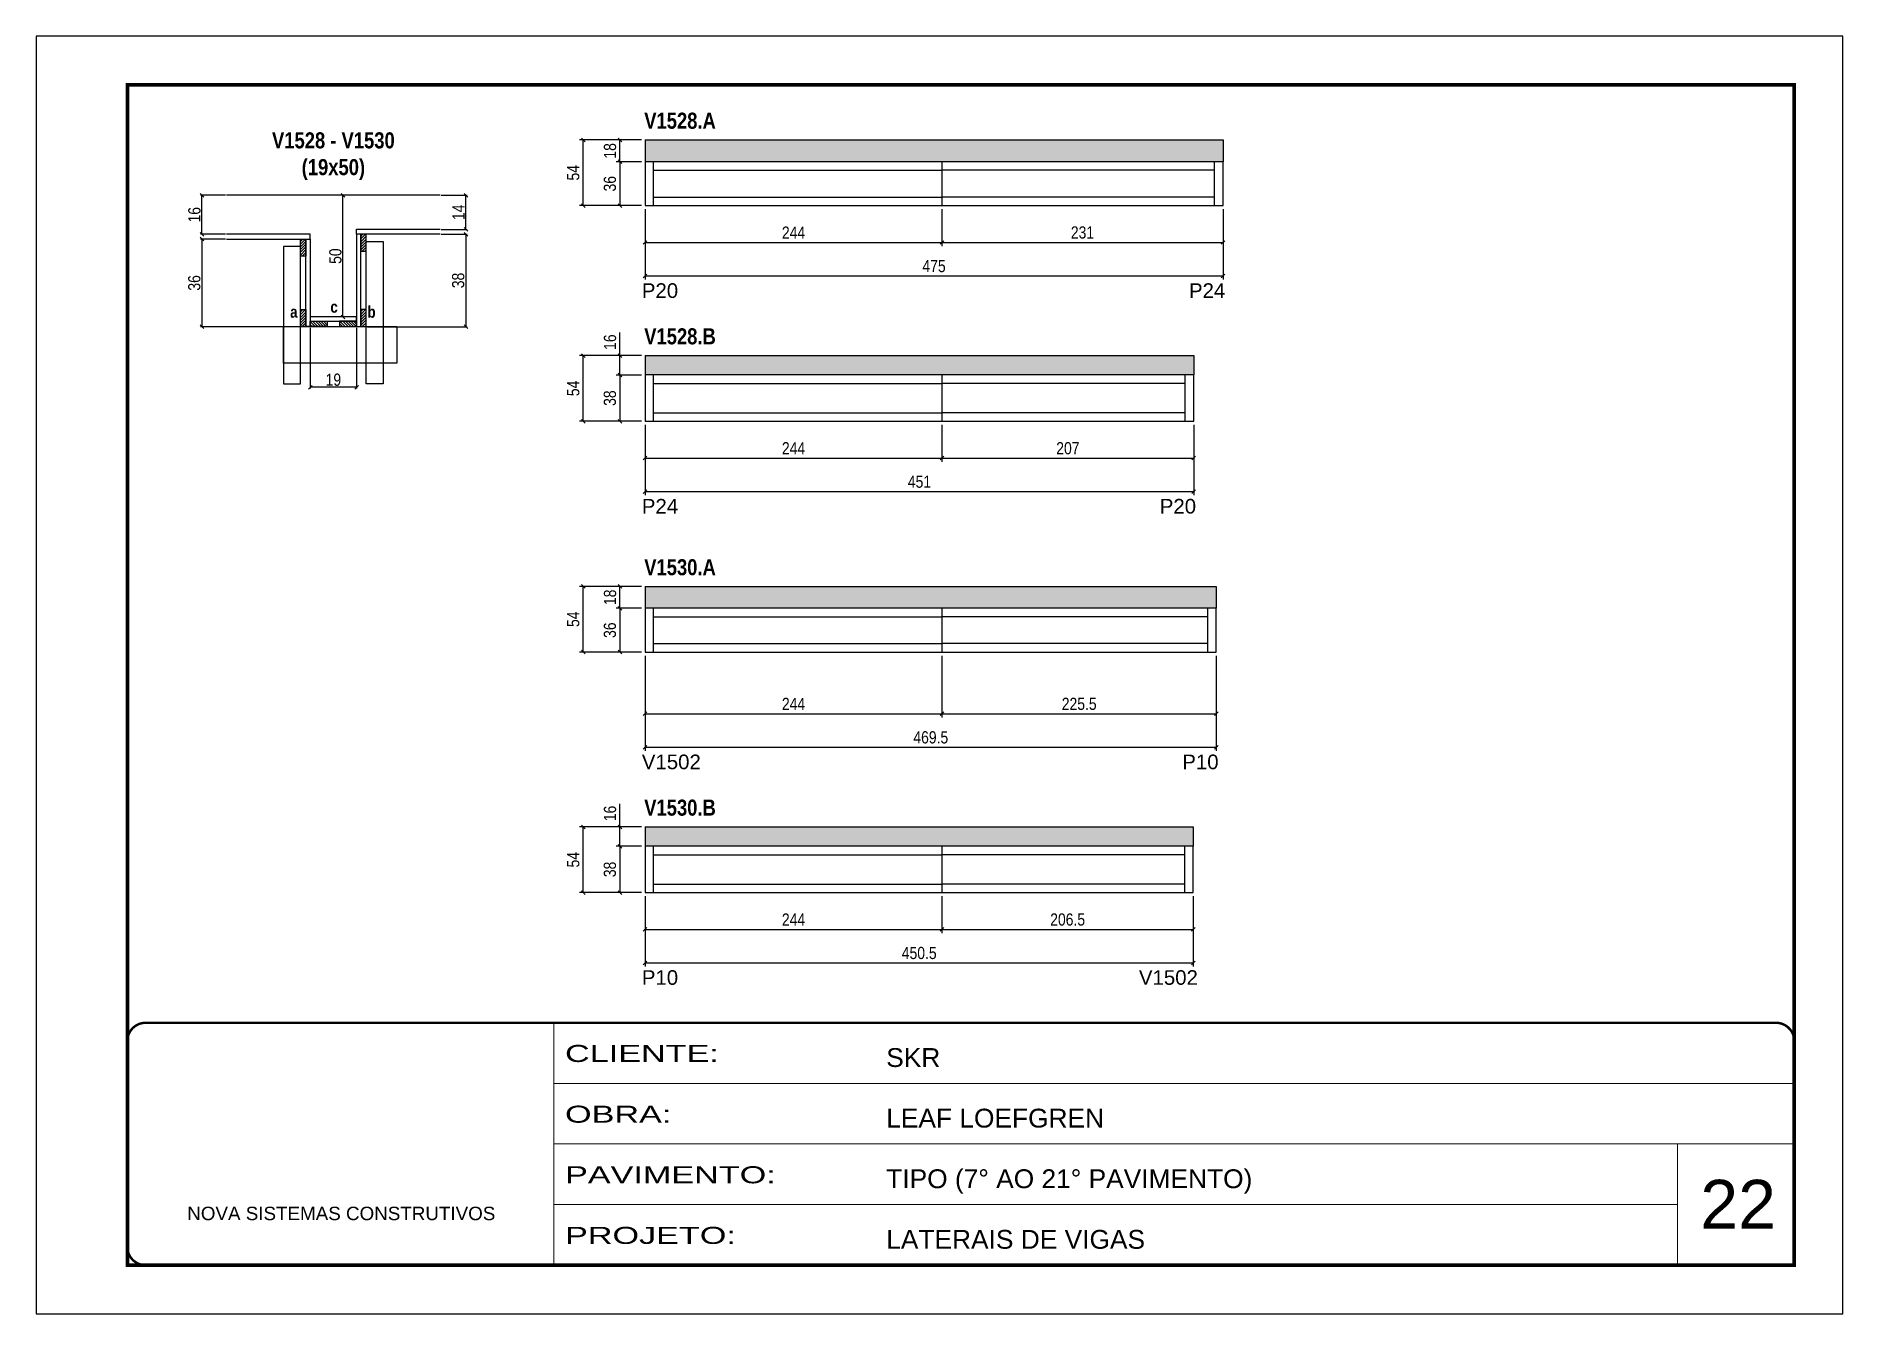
# Model space of a CAD drawing. Extents: x 3309 to 9563, y -2522 to 14608.
# Drawn here: x 4908 to 6393, y 7815 to 8865 of the extents above; entities that cross this region are included whole.
import ezdxf

# ---------------------------------------------------------------- set-up
doc = ezdxf.new("R2010")
doc.units = 0
doc.linetypes.add('CONTINUO', pattern=[0])
doc.linetypes.add('DASHED', pattern=[0.75, 0.5, -0.25])
for name, color, linetype in [('5', 5, 'Continuous'), ('COTA', 241, 'Continuous'), ('detalhes', 4, 'Continuous'), ('NOMENCLATURA', 7, 'Continuous'), ('Painéis', 200, 'Continuous'), ('SARR_2.2x7', 40, 'Continuous'), ('SARR_3.5x7', 81, 'Continuous')]:
    doc.layers.add(name, color=color, linetype=linetype)
for name, color, linetype, lineweight in [('CARIMBO', 255, 'Continuous', 9), ('CONCRETO', 251, 'Continuous', 25), ('Folhas', 255, 'Continuous', 9), ('SARRAFO DE PRESSAO', 251, 'DASHED', 9)]:
    doc.layers.add(name, color=color, linetype=linetype, lineweight=lineweight)
doc.layers.add('Laje_Perimetro', color=7, linetype='Continuous', plot=False)
doc.styles.add('ARIAL', font='arial.ttf')
doc.styles.add('COTA TECNICA', font='techl___.ttf', dxfattribs={"height": 10})
doc.styles.add('COTA TECNICA 2X', font='techl___.ttf', dxfattribs={"height": 10})
doc.styles.get("Standard").update_dxf_attribs({"font": 'arial.ttf'})
doc.styles.add('TECNICA', font='techb___.ttf', dxfattribs={"height": 10})
doc.styles.add('Tecnologia', font='')
doc.styles.get('Tecnologia').set_extended_font_data('Forgotten Futurist')
doc.dimstyles.new('PAINEL', dxfattribs={"dimtxt": 10, "dimasz": 3, "dimexe": 3, "dimexo": 3, "dimgap": 3, "dimtad": 1, "dimdec": 1, "dimzin": 12, "dimdsep": 46, "dimtxsty": 'COTA TECNICA', "dimblk1": 'OBLIQUE', "dimblk2": 'OBLIQUE', "dimsah": 1, "dimcen": 0.9, "dimclrd": 4, "dimclre": 4, "dimclrt": 240, "dimadec": 1, "dimazin": 3, "dimtfac": 1, "dimtdec": 1, "dimtmove": 0, "dimatfit": 3, "dimfxl": 1, "dimtolj": 1, "dimtzin": 12, "dimarcsym": 0})
doc.dimstyles.new('SECAO', dxfattribs={"dimscale": 0.333333, "dimtxt": 5, "dimasz": 9, "dimexe": 3, "dimexo": 3, "dimgap": 3, "dimtad": 1, "dimdec": 1, "dimlfac": 0.5, "dimzin": 12, "dimdsep": 46, "dimtxsty": 'COTA TECNICA 2X', "dimblk1": 'OBLIQUE', "dimblk2": 'OBLIQUE', "dimsah": 1, "dimcen": 0.9, "dimclrd": 4, "dimclre": 4, "dimclrt": 240, "dimadec": 1, "dimazin": 3, "dimtfac": 1, "dimtdec": 1, "dimtmove": 0, "dimatfit": 3, "dimfxl": 1, "dimtolj": 1, "dimtzin": 12, "dimarcsym": 0})
pattern_1 = [(135, (38368.6903, -114885.928), (-1.122532015, -1.122532015), [])]
pattern_2 = [(45, (-118387.018, -24595.297), (-1.122532015, 1.122532015), [])]

msp = doc.modelspace()

# ---------------------------------------------------------------- texts
at = {"layer": '5', "linetype": 'Continuous'}
for s, p in [('P20', (5405.72, 8649.89)), ('P24', (5855.42, 8649.89)), ('P24', (5405.72, 8472.69)), ('P20', (5831.42, 8472.69)), ('V1502', (5405.72, 8262.59)), ('P10', (5849.92, 8262.59)), ('P10', (5405.72, 8085.39)), ('V1502', (5814.27, 8085.39))]:
    msp.add_text(s, height=12, rotation=0.00004, dxfattribs=at).set_placement(p)
at = {"layer": 'CARIMBO', "style": 'ARIAL'}
msp.add_text('22', height=40, dxfattribs=at).set_placement((6275.73, 7885.13))
at = {"layer": 'detalhes', "style": 'TECNICA'}
for s, p in [('c', (5149.7, 8637.71)), ('b', (5180.19, 8633.59)), ('a', (5116.63, 8633.6))]:
    msp.add_text(s, height=9.6, dxfattribs=at).set_placement(p)
at = {"layer": 'NOMENCLATURA', "style": 'TECNICA'}
for s, p in [('V1528.A', (5407.68, 8788.9)), ('V1528.B', (5407.68, 8611.71)), ('V1530.A', (5407.68, 8421.97)), ('V1530.B', (5407.68, 8224.4))]:
    msp.add_text(s, height=13.2, dxfattribs=at).set_placement(p)
at = {"layer": 'NOMENCLATURA', "insert": (5152.18, 8785.94), "char_height": 13.2, "attachment_point": 2, "style": 'TECNICA'}
msp.add_mtext_dynamic_manual_height_columns('V1528 - V1530\\P(19x50)', width=300.2766, gutter_width=1, heights=[0], dxfattribs=at)

# ---------------------------------------------------------------- blocks, each defined once
blk = doc.blocks.new('9999999999')
at = {"color": 30, "linetype": 'CONTINUO'}
for p, q in [((98564.6, 34230.2), (98564.6, 34429.4)), ((98564.6, 34379.6), (99584, 34379.6)), ((98564.6, 34329.8), (99488, 34329.8)), ((99584, 34329.8), (99488, 34329.8)), ((99488, 34329.8), (99488, 34230.2)), ((98564.6, 34280), (99488, 34280))]:
    blk.add_line(p, q, dxfattribs=at)
at = {"color": 30, "linetype": 'CONTINUO', "const_width": 2}
blk.add_lwpolyline([(99584, 34230.2), (99584, 34414.4, 0.414214), (99569, 34429.4), (98229, 34429.4, 0.414214), (98214, 34414.4), (98214, 34245.2, 0.414214), (98229, 34230.2), (99584, 34230.2)], format="xyb", dxfattribs=at)
at = {"layer": 'Folhas'}
blk.add_lwpolyline([(98139, 34190.2), (99624, 34190.2), (99624, 35240.2), (98139, 35240.2)], close=True, dxfattribs=at)
at = {"layer": 'Folhas', "color": 30, "const_width": 3}
blk.add_lwpolyline([(98214, 34230.2), (99584, 34230.2), (99584, 35200.2), (98214, 35200.2)], close=True, dxfattribs=at)
at = {"color": 7, "linetype": 'Continuous', "ltscale": 5, "style": 'ARIAL'}
for s, height, p in [('SKR', 15.48, (98837.7, 34393.1)), ('LEAF LOEFGREN', 15.483, (98837.7, 34343.3)), ('TIPO (7° AO 21° PAVIMENTO)', 15.483, (98837.7, 34293.5)), ('NOVA SISTEMAS CONSTRUTIVOS', 11.059, (98263.2, 34267.2)), ('LATERAIS DE VIGAS', 15.483, (98837.7, 34243.7))]:
    blk.add_text(s, height=height, dxfattribs=at).set_placement(p)
at = {"layer": 'Folhas', "color": 7, "style": 'Tecnologia', "width": 1.5}
for s, p in [('CLIENTE:', (98573.7, 34397.2)), ('OBRA:', (98573.7, 34347.3)), ('PAVIMENTO:', (98573.7, 34297.5)), ('PROJETO:', (98573.7, 34247.7))]:
    blk.add_text(s, height=14, dxfattribs=at).set_placement(p)
blk = doc.blocks.new('_Oblique')
at = {"color": 0, "linetype": 'ByBlock', "lineweight": -2}
blk.add_line((-0.5, -0.5), (0.5, 0.5), dxfattribs=at)
blk = doc.blocks.new('*D2174')
at = {"layer": 'COTA', "color": 4, "lineweight": -2, "transparency": 16777216}
for p, q in [((5133.2, 8625.2), (5133.2, 8575.5)), ((5171.2, 8625.2), (5171.2, 8575.5)), ((5171.2, 8576.5), (5133.2, 8576.5))]:
    blk.add_line(p, q, dxfattribs=at)
at = {"layer": 'Defpoints', "color": 0, "transparency": 16777216}
for p in [(5133.2, 8626.2), (5171.2, 8626.2), (5133.2, 8576.5)]:
    blk.add_point(p, dxfattribs=at)
at = {"layer": 'COTA', "color": 4, "lineweight": -2, "transparency": 16777216, "xscale": 3, "yscale": 3, "zscale": 3, "rotation": 180}
blk.add_blockref('_Oblique', (5133.2, 8576.5), dxfattribs=at)
at = {"layer": 'COTA', "color": 4, "lineweight": -2, "transparency": 16777216, "xscale": 3, "yscale": 3, "zscale": 3}
blk.add_blockref('_Oblique', (5171.2, 8576.5), dxfattribs=at)
at = {"layer": 'COTA', "color": 240, "transparency": 16777216, "insert": (5152.2, 8582.6), "char_height": 10, "attachment_point": 5, "style": 'COTA TECNICA 2X'}
blk.add_mtext('\\A1;19', dxfattribs=at)
blk = doc.blocks.new('*D2175')
at = {"layer": 'COTA', "color": 4, "lineweight": -2, "transparency": 16777216}
for p, q in [((5063.5, 8698.2), (5043.1, 8698.2)), ((5044.1, 8698.2), (5044.1, 8626.2)), ((5124.2, 8626.2), (5043.1, 8626.2))]:
    blk.add_line(p, q, dxfattribs=at)
at = {"layer": 'Defpoints', "color": 0, "transparency": 16777216}
for p in [(5064.5, 8698.2), (5044.1, 8626.2), (5125.2, 8626.2, 0)]:
    blk.add_point(p, dxfattribs=at)
at = {"layer": 'COTA', "color": 4, "lineweight": -2, "transparency": 16777216, "xscale": 3, "yscale": 3, "zscale": 3}
for p, rotation in [((5044.1, 8698.2), 90), ((5044.1, 8626.2), 270)]:
    blk.add_blockref('_Oblique', p, dxfattribs=dict(at, rotation=rotation))
at = {"layer": 'COTA', "color": 240, "transparency": 16777216, "insert": (5037.9, 8662.2), "char_height": 10, "attachment_point": 5, "rotation": 90, "style": 'COTA TECNICA 2X'}
blk.add_mtext('\\A1;36', dxfattribs=at)
blk = doc.blocks.new('*D2176')
at = {"layer": 'COTA', "color": 4, "lineweight": -2, "transparency": 16777216}
for p, q in [((5240.9, 8702.2), (5262.1, 8702.2)), ((5261.1, 8702.2), (5261.1, 8626.2)), ((5180.2, 8626.2), (5262.1, 8626.2))]:
    blk.add_line(p, q, dxfattribs=at)
at = {"layer": 'Defpoints', "color": 0, "transparency": 16777216}
for p in [(5239.9, 8702.2), (5179.2, 8626.2, 0), (5261.1, 8626.2)]:
    blk.add_point(p, dxfattribs=at)
at = {"layer": 'COTA', "color": 4, "lineweight": -2, "transparency": 16777216, "xscale": 3, "yscale": 3, "zscale": 3}
for p, rotation in [((5261.1, 8702.2), 90), ((5261.1, 8626.2), 270)]:
    blk.add_blockref('_Oblique', p, dxfattribs=dict(at, rotation=rotation))
at = {"layer": 'COTA', "color": 240, "transparency": 16777216, "insert": (5254.8, 8664.2), "char_height": 10, "attachment_point": 5, "rotation": 90, "style": 'COTA TECNICA 2X'}
blk.add_mtext('\\A1;38', dxfattribs=at)
blk = doc.blocks.new('*D2177')
at = {"layer": 'COTA', "color": 4, "lineweight": -2, "transparency": 16777216}
for p, q in [((5170.2, 8734.2), (5159, 8734.2)), ((5160, 8634.2), (5160, 8734.2)), ((5170.2, 8634.2), (5159, 8634.2))]:
    blk.add_line(p, q, dxfattribs=at)
at = {"layer": 'Defpoints', "color": 0, "transparency": 16777216}
for p in [(5160, 8734.2), (5171.2, 8734.2), (5171.2, 8634.2)]:
    blk.add_point(p, dxfattribs=at)
at = {"layer": 'COTA', "color": 4, "lineweight": -2, "transparency": 16777216, "xscale": 3, "yscale": 3, "zscale": 3}
for p, rotation in [((5160, 8734.2), 90), ((5160, 8634.2), 270)]:
    blk.add_blockref('_Oblique', p, dxfattribs=dict(at, rotation=rotation))
at = {"layer": 'COTA', "color": 240, "transparency": 16777216, "insert": (5153.9, 8684.2), "char_height": 10, "attachment_point": 5, "rotation": 90, "style": 'COTA TECNICA 2X'}
blk.add_mtext('\\A1;50', dxfattribs=at)
blk = doc.blocks.new('*D2178')
at = {"layer": 'COTA', "color": 4, "lineweight": -2, "transparency": 16777216}
for p, q in [((5240.9, 8734.2), (5262.1, 8734.2)), ((5261.1, 8706.2), (5261.1, 8734.2)), ((5240.9, 8706.2), (5262.1, 8706.2))]:
    blk.add_line(p, q, dxfattribs=at)
at = {"layer": 'Defpoints', "color": 0, "transparency": 16777216}
for p in [(5239.9, 8734.2), (5261.1, 8734.2), (5239.9, 8706.2)]:
    blk.add_point(p, dxfattribs=at)
at = {"layer": 'COTA', "color": 4, "lineweight": -2, "transparency": 16777216, "xscale": 3, "yscale": 3, "zscale": 3}
for p, rotation in [((5261.1, 8734.2), 90), ((5261.1, 8706.2), 270)]:
    blk.add_blockref('_Oblique', p, dxfattribs=dict(at, rotation=rotation))
at = {"layer": 'COTA', "color": 240, "transparency": 16777216, "insert": (5255, 8720.2), "char_height": 10, "attachment_point": 5, "rotation": 90, "style": 'COTA TECNICA 2X'}
blk.add_mtext('\\A1;14', dxfattribs=at)
blk = doc.blocks.new('*D2179')
at = {"layer": 'COTA', "color": 4, "lineweight": -2, "transparency": 16777216}
for p, q in [((5063.5, 8734.2), (5043.1, 8734.2)), ((5044.1, 8702.2), (5044.1, 8734.2)), ((5063.5, 8702.2), (5043.1, 8702.2))]:
    blk.add_line(p, q, dxfattribs=at)
at = {"layer": 'Defpoints', "color": 0, "transparency": 16777216}
for p in [(5044.1, 8734.2), (5064.5, 8734.2), (5064.5, 8702.2)]:
    blk.add_point(p, dxfattribs=at)
at = {"layer": 'COTA', "color": 4, "lineweight": -2, "transparency": 16777216, "xscale": 3, "yscale": 3, "zscale": 3}
for p, rotation in [((5044.1, 8734.2), 90), ((5044.1, 8702.2), 270)]:
    blk.add_blockref('_Oblique', p, dxfattribs=dict(at, rotation=rotation))
at = {"layer": 'COTA', "color": 240, "transparency": 16777216, "insert": (5038, 8718.2), "char_height": 10, "attachment_point": 5, "rotation": 90, "style": 'COTA TECNICA 2X'}
blk.add_mtext('\\A1;16', dxfattribs=at)
blk = doc.blocks.new('*D2180')
at = {"layer": 'COTA', "color": 4, "lineweight": -2, "transparency": 16777216}
for p, q in [((5408.4, 8722.7), (5408.4, 8664.9)), ((5883.4, 8722.7), (5883.4, 8664.9)), ((5408.4, 8667.9), (5883.4, 8667.9))]:
    blk.add_line(p, q, dxfattribs=at)
at = {"layer": 'Defpoints', "color": 0, "transparency": 16777216}
for p in [(5408.4, 8725.7), (5883.4, 8725.7), (5883.4, 8667.9)]:
    blk.add_point(p, dxfattribs=at)
at = {"layer": 'COTA', "color": 4, "lineweight": -2, "transparency": 16777216, "xscale": 3, "yscale": 3, "zscale": 3, "rotation": 180}
blk.add_blockref('_Oblique', (5408.4, 8667.9), dxfattribs=at)
at = {"layer": 'COTA', "color": 4, "lineweight": -2, "transparency": 16777216, "xscale": 3, "yscale": 3, "zscale": 3}
blk.add_blockref('_Oblique', (5883.4, 8667.9), dxfattribs=at)
at = {"layer": 'COTA', "color": 240, "transparency": 16777216, "insert": (5645.9, 8676), "char_height": 10, "attachment_point": 5, "style": 'COTA TECNICA'}
blk.add_mtext('\\A1;475', dxfattribs=at)
blk = doc.blocks.new('*D2181')
at = {"layer": 'COTA', "color": 4, "lineweight": -2, "transparency": 16777216}
for p, q in [((5408.4, 8722.7), (5408.4, 8692.4)), ((5652.4, 8722.7), (5652.4, 8692.4)), ((5408.4, 8695.4), (5652.4, 8695.4))]:
    blk.add_line(p, q, dxfattribs=at)
at = {"layer": 'Defpoints', "color": 0, "transparency": 16777216}
for p in [(5408.4, 8725.7), (5652.4, 8725.7), (5652.4, 8695.4)]:
    blk.add_point(p, dxfattribs=at)
at = {"layer": 'COTA', "color": 4, "lineweight": -2, "transparency": 16777216, "xscale": 3, "yscale": 3, "zscale": 3, "rotation": 180}
blk.add_blockref('_Oblique', (5408.4, 8695.4), dxfattribs=at)
at = {"layer": 'COTA', "color": 4, "lineweight": -2, "transparency": 16777216, "xscale": 3, "yscale": 3, "zscale": 3}
blk.add_blockref('_Oblique', (5652.4, 8695.4), dxfattribs=at)
at = {"layer": 'COTA', "color": 240, "transparency": 16777216, "insert": (5530.4, 8703.5), "char_height": 10, "attachment_point": 5, "style": 'COTA TECNICA'}
blk.add_mtext('\\A1;244', dxfattribs=at)
blk = doc.blocks.new('*D2182')
at = {"layer": 'COTA', "color": 4, "lineweight": -2, "transparency": 16777216}
for p, q in [((5652.4, 8722.7), (5652.4, 8692.4)), ((5883.4, 8722.7), (5883.4, 8692.4)), ((5652.4, 8695.4), (5883.4, 8695.4))]:
    blk.add_line(p, q, dxfattribs=at)
at = {"layer": 'Defpoints', "color": 0, "transparency": 16777216}
for p in [(5652.4, 8725.7), (5883.4, 8725.7), (5883.4, 8695.4)]:
    blk.add_point(p, dxfattribs=at)
at = {"layer": 'COTA', "color": 4, "lineweight": -2, "transparency": 16777216, "xscale": 3, "yscale": 3, "zscale": 3, "rotation": 180}
blk.add_blockref('_Oblique', (5652.4, 8695.4), dxfattribs=at)
at = {"layer": 'COTA', "color": 4, "lineweight": -2, "transparency": 16777216, "xscale": 3, "yscale": 3, "zscale": 3}
blk.add_blockref('_Oblique', (5883.4, 8695.4), dxfattribs=at)
at = {"layer": 'COTA', "color": 240, "transparency": 16777216, "insert": (5767.9, 8703.6), "char_height": 10, "attachment_point": 5, "style": 'COTA TECNICA'}
blk.add_mtext('\\A1;231', dxfattribs=at)
blk = doc.blocks.new('*D2183')
at = {"layer": 'COTA', "color": 4, "lineweight": -2, "transparency": 16777216}
for p, q in [((5405.4, 8779.7), (5384.7, 8779.7)), ((5387.7, 8761.7), (5387.7, 8779.7)), ((5405.4, 8761.7), (5384.7, 8761.7))]:
    blk.add_line(p, q, dxfattribs=at)
at = {"layer": 'Defpoints', "color": 0, "transparency": 16777216}
for p in [(5387.7, 8779.7), (5408.4, 8779.7), (5408.4, 8761.7)]:
    blk.add_point(p, dxfattribs=at)
at = {"layer": 'COTA', "color": 4, "lineweight": -2, "transparency": 16777216, "xscale": 3, "yscale": 3, "zscale": 3}
for p, rotation in [((5387.7, 8779.7), 90), ((5387.7, 8761.7), 270)]:
    blk.add_blockref('_Oblique', p, dxfattribs=dict(at, rotation=rotation))
at = {"layer": 'COTA', "color": 240, "transparency": 16777216, "insert": (5379.6, 8770.7), "char_height": 10, "attachment_point": 5, "rotation": 90, "style": 'COTA TECNICA'}
blk.add_mtext('\\A1;18', dxfattribs=at)
blk = doc.blocks.new('*D2184')
at = {"layer": 'COTA', "color": 4, "lineweight": -2, "transparency": 16777216}
for p, q in [((5405.4, 8761.7), (5384.7, 8761.7)), ((5387.7, 8761.7), (5387.7, 8725.7)), ((5405.4, 8725.7), (5384.7, 8725.7))]:
    blk.add_line(p, q, dxfattribs=at)
at = {"layer": 'Defpoints', "color": 0, "transparency": 16777216}
for p in [(5408.4, 8761.7), (5387.7, 8725.7), (5408.4, 8725.7)]:
    blk.add_point(p, dxfattribs=at)
at = {"layer": 'COTA', "color": 4, "lineweight": -2, "transparency": 16777216, "xscale": 3, "yscale": 3, "zscale": 3}
for p, rotation in [((5387.7, 8761.7), 90), ((5387.7, 8725.7), 270)]:
    blk.add_blockref('_Oblique', p, dxfattribs=dict(at, rotation=rotation))
at = {"layer": 'COTA', "color": 240, "transparency": 16777216, "insert": (5379.5, 8743.7), "char_height": 10, "attachment_point": 5, "rotation": 90, "style": 'COTA TECNICA'}
blk.add_mtext('\\A1;36', dxfattribs=at)
blk = doc.blocks.new('*D2185')
at = {"layer": 'COTA', "color": 4, "lineweight": -2, "transparency": 16777216}
for p, q in [((5405.4, 8779.7), (5354.5, 8779.7)), ((5357.5, 8725.7), (5357.5, 8779.7)), ((5405.4, 8725.7), (5354.5, 8725.7))]:
    blk.add_line(p, q, dxfattribs=at)
at = {"layer": 'Defpoints', "color": 0, "transparency": 16777216}
for p in [(5357.5, 8779.7), (5408.4, 8779.7), (5408.4, 8725.7)]:
    blk.add_point(p, dxfattribs=at)
at = {"layer": 'COTA', "color": 4, "lineweight": -2, "transparency": 16777216, "xscale": 3, "yscale": 3, "zscale": 3}
for p, rotation in [((5357.5, 8779.7), 90), ((5357.5, 8725.7), 270)]:
    blk.add_blockref('_Oblique', p, dxfattribs=dict(at, rotation=rotation))
at = {"layer": 'COTA', "color": 240, "transparency": 16777216, "insert": (5349.4, 8752.7), "char_height": 10, "attachment_point": 5, "rotation": 90, "style": 'COTA TECNICA'}
blk.add_mtext('\\A1;54', dxfattribs=at)
blk = doc.blocks.new('*D2186')
at = {"layer": 'COTA', "color": 4, "lineweight": -2, "transparency": 16777216}
for p, q in [((5408.4, 8545.5), (5408.4, 8487.7)), ((5859.4, 8545.5), (5859.4, 8487.7)), ((5408.4, 8490.7), (5859.4, 8490.7))]:
    blk.add_line(p, q, dxfattribs=at)
at = {"layer": 'Defpoints', "color": 0, "transparency": 16777216}
for p in [(5408.4, 8548.5), (5859.4, 8548.5), (5859.4, 8490.7)]:
    blk.add_point(p, dxfattribs=at)
at = {"layer": 'COTA', "color": 4, "lineweight": -2, "transparency": 16777216, "xscale": 3, "yscale": 3, "zscale": 3, "rotation": 180}
blk.add_blockref('_Oblique', (5408.4, 8490.7), dxfattribs=at)
at = {"layer": 'COTA', "color": 4, "lineweight": -2, "transparency": 16777216, "xscale": 3, "yscale": 3, "zscale": 3}
blk.add_blockref('_Oblique', (5859.4, 8490.7), dxfattribs=at)
at = {"layer": 'COTA', "color": 240, "transparency": 16777216, "insert": (5633.9, 8498.8), "char_height": 10, "attachment_point": 5, "style": 'COTA TECNICA'}
blk.add_mtext('\\A1;451', dxfattribs=at)
blk = doc.blocks.new('*D2187')
at = {"layer": 'COTA', "color": 4, "lineweight": -2, "transparency": 16777216}
for p, q in [((5408.4, 8545.5), (5408.4, 8515.2)), ((5652.4, 8545.5), (5652.4, 8515.2)), ((5408.4, 8518.2), (5652.4, 8518.2))]:
    blk.add_line(p, q, dxfattribs=at)
at = {"layer": 'Defpoints', "color": 0, "transparency": 16777216}
for p in [(5408.4, 8548.5), (5652.4, 8548.5), (5652.4, 8518.2)]:
    blk.add_point(p, dxfattribs=at)
at = {"layer": 'COTA', "color": 4, "lineweight": -2, "transparency": 16777216, "xscale": 3, "yscale": 3, "zscale": 3, "rotation": 180}
blk.add_blockref('_Oblique', (5408.4, 8518.2), dxfattribs=at)
at = {"layer": 'COTA', "color": 4, "lineweight": -2, "transparency": 16777216, "xscale": 3, "yscale": 3, "zscale": 3}
blk.add_blockref('_Oblique', (5652.4, 8518.2), dxfattribs=at)
at = {"layer": 'COTA', "color": 240, "transparency": 16777216, "insert": (5530.4, 8526.3), "char_height": 10, "attachment_point": 5, "style": 'COTA TECNICA'}
blk.add_mtext('\\A1;244', dxfattribs=at)
blk = doc.blocks.new('*D2188')
at = {"layer": 'COTA', "color": 4, "lineweight": -2, "transparency": 16777216}
for p, q in [((5652.4, 8545.5), (5652.4, 8515.2)), ((5859.4, 8545.5), (5859.4, 8515.2)), ((5652.4, 8518.2), (5859.4, 8518.2))]:
    blk.add_line(p, q, dxfattribs=at)
at = {"layer": 'Defpoints', "color": 0, "transparency": 16777216}
for p in [(5652.4, 8548.5), (5859.4, 8548.5), (5859.4, 8518.2)]:
    blk.add_point(p, dxfattribs=at)
at = {"layer": 'COTA', "color": 4, "lineweight": -2, "transparency": 16777216, "xscale": 3, "yscale": 3, "zscale": 3, "rotation": 180}
blk.add_blockref('_Oblique', (5652.4, 8518.2), dxfattribs=at)
at = {"layer": 'COTA', "color": 4, "lineweight": -2, "transparency": 16777216, "xscale": 3, "yscale": 3, "zscale": 3}
blk.add_blockref('_Oblique', (5859.4, 8518.2), dxfattribs=at)
at = {"layer": 'COTA', "color": 240, "transparency": 16777216, "insert": (5755.9, 8526.3), "char_height": 10, "attachment_point": 5, "style": 'COTA TECNICA'}
blk.add_mtext('\\A1;207', dxfattribs=at)
blk = doc.blocks.new('*D2189')
at = {"layer": 'COTA', "color": 4, "lineweight": -2, "transparency": 16777216}
for p, q in [((5387.7, 8602.5), (5387.7, 8621.5)), ((5405.4, 8602.5), (5384.7, 8602.5)), ((5387.7, 8586.5), (5387.7, 8602.5)), ((5405.4, 8586.5), (5384.7, 8586.5))]:
    blk.add_line(p, q, dxfattribs=at)
at = {"layer": 'Defpoints', "color": 0, "transparency": 16777216}
for p in [(5387.7, 8602.5), (5408.4, 8602.5), (5408.4, 8586.5)]:
    blk.add_point(p, dxfattribs=at)
at = {"layer": 'COTA', "color": 4, "lineweight": -2, "transparency": 16777216, "xscale": 3, "yscale": 3, "zscale": 3}
for p, rotation in [((5387.7, 8602.5), 90), ((5387.7, 8586.5), 270)]:
    blk.add_blockref('_Oblique', p, dxfattribs=dict(at, rotation=rotation))
at = {"layer": 'COTA', "color": 240, "transparency": 16777216, "insert": (5379.6, 8613.5), "char_height": 10, "attachment_point": 5, "rotation": 90, "style": 'COTA TECNICA'}
blk.add_mtext('\\A1;16', dxfattribs=at)
blk = doc.blocks.new('*D2190')
at = {"layer": 'COTA', "color": 4, "lineweight": -2, "transparency": 16777216}
for p, q in [((5405.4, 8586.5), (5384.7, 8586.5)), ((5387.7, 8586.5), (5387.7, 8548.5)), ((5405.4, 8548.5), (5384.7, 8548.5))]:
    blk.add_line(p, q, dxfattribs=at)
at = {"layer": 'Defpoints', "color": 0, "transparency": 16777216}
for p in [(5408.4, 8586.5), (5387.7, 8548.5), (5408.4, 8548.5)]:
    blk.add_point(p, dxfattribs=at)
at = {"layer": 'COTA', "color": 4, "lineweight": -2, "transparency": 16777216, "xscale": 3, "yscale": 3, "zscale": 3}
for p, rotation in [((5387.7, 8586.5), 90), ((5387.7, 8548.5), 270)]:
    blk.add_blockref('_Oblique', p, dxfattribs=dict(at, rotation=rotation))
at = {"layer": 'COTA', "color": 240, "transparency": 16777216, "insert": (5379.5, 8567.5), "char_height": 10, "attachment_point": 5, "rotation": 90, "style": 'COTA TECNICA'}
blk.add_mtext('\\A1;38', dxfattribs=at)
blk = doc.blocks.new('*D2191')
at = {"layer": 'COTA', "color": 4, "lineweight": -2, "transparency": 16777216}
for p, q in [((5405.4, 8602.5), (5354.5, 8602.5)), ((5357.5, 8548.5), (5357.5, 8602.5)), ((5405.4, 8548.5), (5354.5, 8548.5))]:
    blk.add_line(p, q, dxfattribs=at)
at = {"layer": 'Defpoints', "color": 0, "transparency": 16777216}
for p in [(5357.5, 8602.5), (5408.4, 8602.5), (5408.4, 8548.5)]:
    blk.add_point(p, dxfattribs=at)
at = {"layer": 'COTA', "color": 4, "lineweight": -2, "transparency": 16777216, "xscale": 3, "yscale": 3, "zscale": 3}
for p, rotation in [((5357.5, 8602.5), 90), ((5357.5, 8548.5), 270)]:
    blk.add_blockref('_Oblique', p, dxfattribs=dict(at, rotation=rotation))
at = {"layer": 'COTA', "color": 240, "transparency": 16777216, "insert": (5349.4, 8575.5), "char_height": 10, "attachment_point": 5, "rotation": 90, "style": 'COTA TECNICA'}
blk.add_mtext('\\A1;54', dxfattribs=at)
blk = doc.blocks.new('*D2198')
at = {"layer": 'COTA', "color": 4, "lineweight": -2, "transparency": 16777216}
for p, q in [((5408.4, 8355.8), (5408.4, 8277.6)), ((5877.9, 8355.8), (5877.9, 8277.6)), ((5408.4, 8280.6), (5877.9, 8280.6))]:
    blk.add_line(p, q, dxfattribs=at)
at = {"layer": 'Defpoints', "color": 0, "transparency": 16777216}
for p in [(5408.4, 8358.8), (5877.9, 8358.8), (5877.9, 8280.6)]:
    blk.add_point(p, dxfattribs=at)
at = {"layer": 'COTA', "color": 4, "lineweight": -2, "transparency": 16777216, "xscale": 3, "yscale": 3, "zscale": 3, "rotation": 180}
blk.add_blockref('_Oblique', (5408.4, 8280.6), dxfattribs=at)
at = {"layer": 'COTA', "color": 4, "lineweight": -2, "transparency": 16777216, "xscale": 3, "yscale": 3, "zscale": 3}
blk.add_blockref('_Oblique', (5877.9, 8280.6), dxfattribs=at)
at = {"layer": 'COTA', "color": 240, "transparency": 16777216, "insert": (5643.2, 8288.7), "char_height": 10, "attachment_point": 5, "style": 'COTA TECNICA'}
blk.add_mtext('\\A1;469.5', dxfattribs=at)
blk = doc.blocks.new('*D2199')
at = {"layer": 'COTA', "color": 4, "lineweight": -2, "transparency": 16777216}
for p, q in [((5408.4, 8355.8), (5408.4, 8305.1)), ((5652.4, 8355.8), (5652.4, 8305.1)), ((5408.4, 8308.1), (5652.4, 8308.1))]:
    blk.add_line(p, q, dxfattribs=at)
at = {"layer": 'Defpoints', "color": 0, "transparency": 16777216}
for p in [(5408.4, 8358.8), (5652.4, 8358.8), (5652.4, 8308.1)]:
    blk.add_point(p, dxfattribs=at)
at = {"layer": 'COTA', "color": 4, "lineweight": -2, "transparency": 16777216, "xscale": 3, "yscale": 3, "zscale": 3, "rotation": 180}
blk.add_blockref('_Oblique', (5408.4, 8308.1), dxfattribs=at)
at = {"layer": 'COTA', "color": 4, "lineweight": -2, "transparency": 16777216, "xscale": 3, "yscale": 3, "zscale": 3}
blk.add_blockref('_Oblique', (5652.4, 8308.1), dxfattribs=at)
at = {"layer": 'COTA', "color": 240, "transparency": 16777216, "insert": (5530.4, 8316.2), "char_height": 10, "attachment_point": 5, "style": 'COTA TECNICA'}
blk.add_mtext('\\A1;244', dxfattribs=at)
blk = doc.blocks.new('*D2200')
at = {"layer": 'COTA', "color": 4, "lineweight": -2, "transparency": 16777216}
for p, q in [((5652.4, 8355.8), (5652.4, 8305.1)), ((5877.9, 8355.8), (5877.9, 8305.1)), ((5652.4, 8308.1), (5877.9, 8308.1))]:
    blk.add_line(p, q, dxfattribs=at)
at = {"layer": 'Defpoints', "color": 0, "transparency": 16777216}
for p in [(5652.4, 8358.8), (5877.9, 8358.8), (5877.9, 8308.1)]:
    blk.add_point(p, dxfattribs=at)
at = {"layer": 'COTA', "color": 4, "lineweight": -2, "transparency": 16777216, "xscale": 3, "yscale": 3, "zscale": 3, "rotation": 180}
blk.add_blockref('_Oblique', (5652.4, 8308.1), dxfattribs=at)
at = {"layer": 'COTA', "color": 4, "lineweight": -2, "transparency": 16777216, "xscale": 3, "yscale": 3, "zscale": 3}
blk.add_blockref('_Oblique', (5877.9, 8308.1), dxfattribs=at)
at = {"layer": 'COTA', "color": 240, "transparency": 16777216, "insert": (5765.2, 8316.2), "char_height": 10, "attachment_point": 5, "style": 'COTA TECNICA'}
blk.add_mtext('\\A1;225.5', dxfattribs=at)
blk = doc.blocks.new('*D2201')
at = {"layer": 'COTA', "color": 4, "lineweight": -2, "transparency": 16777216}
for p, q in [((5405.4, 8412.8), (5384.7, 8412.8)), ((5387.7, 8394.8), (5387.7, 8412.8)), ((5405.4, 8394.8), (5384.7, 8394.8))]:
    blk.add_line(p, q, dxfattribs=at)
at = {"layer": 'Defpoints', "color": 0, "transparency": 16777216}
for p in [(5387.7, 8412.8), (5408.4, 8412.8), (5408.4, 8394.8)]:
    blk.add_point(p, dxfattribs=at)
at = {"layer": 'COTA', "color": 4, "lineweight": -2, "transparency": 16777216, "xscale": 3, "yscale": 3, "zscale": 3}
for p, rotation in [((5387.7, 8412.8), 90), ((5387.7, 8394.8), 270)]:
    blk.add_blockref('_Oblique', p, dxfattribs=dict(at, rotation=rotation))
at = {"layer": 'COTA', "color": 240, "transparency": 16777216, "insert": (5379.6, 8403.8), "char_height": 10, "attachment_point": 5, "rotation": 90, "style": 'COTA TECNICA'}
blk.add_mtext('\\A1;18', dxfattribs=at)
blk = doc.blocks.new('*D2202')
at = {"layer": 'COTA', "color": 4, "lineweight": -2, "transparency": 16777216}
for p, q in [((5405.4, 8394.8), (5384.7, 8394.8)), ((5387.7, 8394.8), (5387.7, 8358.8)), ((5405.4, 8358.8), (5384.7, 8358.8))]:
    blk.add_line(p, q, dxfattribs=at)
at = {"layer": 'Defpoints', "color": 0, "transparency": 16777216}
for p in [(5408.4, 8394.8), (5387.7, 8358.8), (5408.4, 8358.8)]:
    blk.add_point(p, dxfattribs=at)
at = {"layer": 'COTA', "color": 4, "lineweight": -2, "transparency": 16777216, "xscale": 3, "yscale": 3, "zscale": 3}
for p, rotation in [((5387.7, 8394.8), 90), ((5387.7, 8358.8), 270)]:
    blk.add_blockref('_Oblique', p, dxfattribs=dict(at, rotation=rotation))
at = {"layer": 'COTA', "color": 240, "transparency": 16777216, "insert": (5379.5, 8376.8), "char_height": 10, "attachment_point": 5, "rotation": 90, "style": 'COTA TECNICA'}
blk.add_mtext('\\A1;36', dxfattribs=at)
blk = doc.blocks.new('*D2203')
at = {"layer": 'COTA', "color": 4, "lineweight": -2, "transparency": 16777216}
for p, q in [((5405.4, 8412.8), (5354.5, 8412.8)), ((5357.5, 8358.8), (5357.5, 8412.8)), ((5405.4, 8358.8), (5354.5, 8358.8))]:
    blk.add_line(p, q, dxfattribs=at)
at = {"layer": 'Defpoints', "color": 0, "transparency": 16777216}
for p in [(5357.5, 8412.8), (5408.4, 8412.8), (5408.4, 8358.8)]:
    blk.add_point(p, dxfattribs=at)
at = {"layer": 'COTA', "color": 4, "lineweight": -2, "transparency": 16777216, "xscale": 3, "yscale": 3, "zscale": 3}
for p, rotation in [((5357.5, 8412.8), 90), ((5357.5, 8358.8), 270)]:
    blk.add_blockref('_Oblique', p, dxfattribs=dict(at, rotation=rotation))
at = {"layer": 'COTA', "color": 240, "transparency": 16777216, "insert": (5349.4, 8385.8), "char_height": 10, "attachment_point": 5, "rotation": 90, "style": 'COTA TECNICA'}
blk.add_mtext('\\A1;54', dxfattribs=at)
blk = doc.blocks.new('*D2192')
at = {"layer": 'COTA', "color": 4, "lineweight": -2, "transparency": 16777216}
for p, q in [((5408.4, 8158.2), (5408.4, 8100.4)), ((5858.9, 8158.2), (5858.9, 8100.4)), ((5408.4, 8103.4), (5858.9, 8103.4))]:
    blk.add_line(p, q, dxfattribs=at)
at = {"layer": 'Defpoints', "color": 0, "transparency": 16777216}
for p in [(5408.4, 8161.2), (5858.9, 8161.2), (5858.9, 8103.4)]:
    blk.add_point(p, dxfattribs=at)
at = {"layer": 'COTA', "color": 4, "lineweight": -2, "transparency": 16777216, "xscale": 3, "yscale": 3, "zscale": 3, "rotation": 180}
blk.add_blockref('_Oblique', (5408.4, 8103.4), dxfattribs=at)
at = {"layer": 'COTA', "color": 4, "lineweight": -2, "transparency": 16777216, "xscale": 3, "yscale": 3, "zscale": 3}
blk.add_blockref('_Oblique', (5858.9, 8103.4), dxfattribs=at)
at = {"layer": 'COTA', "color": 240, "transparency": 16777216, "insert": (5633.7, 8111.5), "char_height": 10, "attachment_point": 5, "style": 'COTA TECNICA'}
blk.add_mtext('\\A1;450.5', dxfattribs=at)
blk = doc.blocks.new('*D2193')
at = {"layer": 'COTA', "color": 4, "lineweight": -2, "transparency": 16777216}
for p, q in [((5408.4, 8158.2), (5408.4, 8127.9)), ((5652.4, 8158.2), (5652.4, 8127.9)), ((5408.4, 8130.9), (5652.4, 8130.9))]:
    blk.add_line(p, q, dxfattribs=at)
at = {"layer": 'Defpoints', "color": 0, "transparency": 16777216}
for p in [(5408.4, 8161.2), (5652.4, 8161.2), (5652.4, 8130.9)]:
    blk.add_point(p, dxfattribs=at)
at = {"layer": 'COTA', "color": 4, "lineweight": -2, "transparency": 16777216, "xscale": 3, "yscale": 3, "zscale": 3, "rotation": 180}
blk.add_blockref('_Oblique', (5408.4, 8130.9), dxfattribs=at)
at = {"layer": 'COTA', "color": 4, "lineweight": -2, "transparency": 16777216, "xscale": 3, "yscale": 3, "zscale": 3}
blk.add_blockref('_Oblique', (5652.4, 8130.9), dxfattribs=at)
at = {"layer": 'COTA', "color": 240, "transparency": 16777216, "insert": (5530.4, 8139), "char_height": 10, "attachment_point": 5, "style": 'COTA TECNICA'}
blk.add_mtext('\\A1;244', dxfattribs=at)
blk = doc.blocks.new('*D2194')
at = {"layer": 'COTA', "color": 4, "lineweight": -2, "transparency": 16777216}
for p, q in [((5652.4, 8158.2), (5652.4, 8127.9)), ((5858.9, 8158.2), (5858.9, 8127.9)), ((5652.4, 8130.9), (5858.9, 8130.9))]:
    blk.add_line(p, q, dxfattribs=at)
at = {"layer": 'Defpoints', "color": 0, "transparency": 16777216}
for p in [(5652.4, 8161.2), (5858.9, 8161.2), (5858.9, 8130.9)]:
    blk.add_point(p, dxfattribs=at)
at = {"layer": 'COTA', "color": 4, "lineweight": -2, "transparency": 16777216, "xscale": 3, "yscale": 3, "zscale": 3, "rotation": 180}
blk.add_blockref('_Oblique', (5652.4, 8130.9), dxfattribs=at)
at = {"layer": 'COTA', "color": 4, "lineweight": -2, "transparency": 16777216, "xscale": 3, "yscale": 3, "zscale": 3}
blk.add_blockref('_Oblique', (5858.9, 8130.9), dxfattribs=at)
at = {"layer": 'COTA', "color": 240, "transparency": 16777216, "insert": (5755.7, 8139), "char_height": 10, "attachment_point": 5, "style": 'COTA TECNICA'}
blk.add_mtext('\\A1;206.5', dxfattribs=at)
blk = doc.blocks.new('*D2195')
at = {"layer": 'COTA', "color": 4, "lineweight": -2, "transparency": 16777216}
for p, q in [((5387.7, 8215.2), (5387.7, 8234.2)), ((5405.4, 8215.2), (5384.7, 8215.2)), ((5387.7, 8199.2), (5387.7, 8215.2)), ((5405.4, 8199.2), (5384.7, 8199.2))]:
    blk.add_line(p, q, dxfattribs=at)
at = {"layer": 'Defpoints', "color": 0, "transparency": 16777216}
for p in [(5387.7, 8215.2), (5408.4, 8215.2), (5408.4, 8199.2)]:
    blk.add_point(p, dxfattribs=at)
at = {"layer": 'COTA', "color": 4, "lineweight": -2, "transparency": 16777216, "xscale": 3, "yscale": 3, "zscale": 3}
for p, rotation in [((5387.7, 8215.2), 90), ((5387.7, 8199.2), 270)]:
    blk.add_blockref('_Oblique', p, dxfattribs=dict(at, rotation=rotation))
at = {"layer": 'COTA', "color": 240, "transparency": 16777216, "insert": (5379.6, 8226.2), "char_height": 10, "attachment_point": 5, "rotation": 90, "style": 'COTA TECNICA'}
blk.add_mtext('\\A1;16', dxfattribs=at)
blk = doc.blocks.new('*D2196')
at = {"layer": 'COTA', "color": 4, "lineweight": -2, "transparency": 16777216}
for p, q in [((5405.4, 8199.2), (5384.7, 8199.2)), ((5387.7, 8199.2), (5387.7, 8161.2)), ((5405.4, 8161.2), (5384.7, 8161.2))]:
    blk.add_line(p, q, dxfattribs=at)
at = {"layer": 'Defpoints', "color": 0, "transparency": 16777216}
for p in [(5408.4, 8199.2), (5387.7, 8161.2), (5408.4, 8161.2)]:
    blk.add_point(p, dxfattribs=at)
at = {"layer": 'COTA', "color": 4, "lineweight": -2, "transparency": 16777216, "xscale": 3, "yscale": 3, "zscale": 3}
for p, rotation in [((5387.7, 8199.2), 90), ((5387.7, 8161.2), 270)]:
    blk.add_blockref('_Oblique', p, dxfattribs=dict(at, rotation=rotation))
at = {"layer": 'COTA', "color": 240, "transparency": 16777216, "insert": (5379.5, 8180.2), "char_height": 10, "attachment_point": 5, "rotation": 90, "style": 'COTA TECNICA'}
blk.add_mtext('\\A1;38', dxfattribs=at)
blk = doc.blocks.new('*D2197')
at = {"layer": 'COTA', "color": 4, "lineweight": -2, "transparency": 16777216}
for p, q in [((5405.4, 8215.2), (5354.5, 8215.2)), ((5357.5, 8161.2), (5357.5, 8215.2)), ((5405.4, 8161.2), (5354.5, 8161.2))]:
    blk.add_line(p, q, dxfattribs=at)
at = {"layer": 'Defpoints', "color": 0, "transparency": 16777216}
for p in [(5357.5, 8215.2), (5408.4, 8215.2), (5408.4, 8161.2)]:
    blk.add_point(p, dxfattribs=at)
at = {"layer": 'COTA', "color": 4, "lineweight": -2, "transparency": 16777216, "xscale": 3, "yscale": 3, "zscale": 3}
for p, rotation in [((5357.5, 8215.2), 90), ((5357.5, 8161.2), 270)]:
    blk.add_blockref('_Oblique', p, dxfattribs=dict(at, rotation=rotation))
at = {"layer": 'COTA', "color": 240, "transparency": 16777216, "insert": (5349.4, 8188.2), "char_height": 10, "attachment_point": 5, "rotation": 90, "style": 'COTA TECNICA'}
blk.add_mtext('\\A1;54', dxfattribs=at)

# ---------------------------------------------------------------- dimensions: what is measured, and where the dimension line sits
at = {"layer": 'COTA'}
for base, p1, p2, angle, dimstyle, picture, middle in [((5357.49, 8779.72), (5408.4, 8725.72), (5408.4, 8779.72), 90, 'PAINEL', '*D2185', (5349.38, 8752.72)), ((5387.72, 8779.72), (5408.4, 8761.72), (5408.4, 8779.72), 90, 'PAINEL', '*D2183', (5379.62, 8770.72)), ((5387.72, 8725.72), (5408.4, 8761.72), (5408.4, 8725.72), 90, 'PAINEL', '*D2184', (5379.5, 8743.72)), ((5044.1, 8734.24), (5064.45, 8702.24), (5064.45, 8734.24), 90, 'SECAO', '*D2179', (5038, 8718.24)), ((5261.07, 8734.24), (5239.85, 8706.24), (5239.85, 8734.24), 90, 'SECAO', '*D2178', (5255, 8720.24)), ((5883.4, 8667.9), (5408.4, 8725.72), (5883.4, 8725.72), 180, 'PAINEL', '*D2180', (5645.9, 8676.01)), ((5261.07, 8626.24, 0), (5239.85, 8702.24), (5179.15, 8626.24), 90, 'SECAO', '*D2176', (5254.83, 8664.24, 0)), ((5044.1, 8626.24, 0), (5064.45, 8698.24), (5125.15, 8626.24), 90, 'SECAO', '*D2175', (5037.89, 8662.24, 0)), ((5387.72, 8602.52), (5408.4, 8586.52), (5408.4, 8602.52), 90, 'PAINEL', '*D2189', (5379.62, 8613.53)), ((5357.49, 8602.52), (5408.4, 8548.52), (5408.4, 8602.52), 90, 'PAINEL', '*D2191', (5349.38, 8575.52)), ((5387.72, 8548.52), (5408.4, 8586.52), (5408.4, 8548.52), 90, 'PAINEL', '*D2190', (5379.48, 8567.52)), ((5859.4, 8490.7), (5408.4, 8548.52), (5859.4, 8548.52), 180, 'PAINEL', '*D2186', (5633.9, 8498.81)), ((5357.49, 8412.79), (5408.4, 8358.79), (5408.4, 8412.79), 90, 'PAINEL', '*D2203', (5349.38, 8385.79)), ((5387.72, 8412.79), (5408.4, 8394.79), (5408.4, 8412.79), 90, 'PAINEL', '*D2201', (5379.62, 8403.79)), ((5387.72, 8358.79), (5408.4, 8394.79), (5408.4, 8358.79), 90, 'PAINEL', '*D2202', (5379.5, 8376.79)), ((5877.9, 8280.6), (5408.4, 8358.79), (5877.9, 8358.79), 180, 'PAINEL', '*D2198', (5643.15, 8288.74)), ((5387.72, 8215.22), (5408.4, 8199.22), (5408.4, 8215.22), 90, 'PAINEL', '*D2195', (5379.62, 8226.23)), ((5357.49, 8215.22), (5408.4, 8161.22), (5408.4, 8215.22), 90, 'PAINEL', '*D2197', (5349.38, 8188.22)), ((5387.72, 8161.22), (5408.4, 8199.22), (5408.4, 8161.22), 90, 'PAINEL', '*D2196', (5379.48, 8180.22)), ((5858.9, 8103.4), (5408.4, 8161.22), (5858.9, 8161.22), 180, 'PAINEL', '*D2192', (5633.65, 8111.51))]:
    dim = msp.add_linear_dim(base=base, p1=p1, p2=p2, angle=angle, dimstyle=dimstyle, dxfattribs=at)
    dim.commit()
    dim.dimension.update_dxf_attribs({"geometry": picture, "text_midpoint": middle})
for base, p1, p2, angle, picture, middle in [((5159.98, 8734.24), (5171.15, 8634.24), (5171.15, 8734.24), 90, '*D2177', (5159.98, 8684.24)), ((5133.15, 8576.49), (5171.15, 8626.24), (5133.15, 8626.24), 180, '*D2174', (5152.15, 8576.49))]:
    dim = msp.add_linear_dim(base=base, p1=p1, p2=p2, angle=angle, dimstyle='SECAO', dxfattribs=at)
    dim.commit()
    dim.dimension.update_dxf_attribs({"geometry": picture, "text_midpoint": middle, "dimtype": 160})
for base, p1, p2, picture, middle in [((5652.4, 8695.38), (5408.4, 8725.72), (5652.4, 8725.72), '*D2181', (5530.4, 8703.45)), ((5652.4, 8518.18), (5408.4, 8548.52), (5652.4, 8548.52), '*D2187', (5530.4, 8526.26)), ((5652.4, 8308.08), (5408.4, 8358.79), (5652.4, 8358.79), '*D2199', (5530.4, 8316.15)), ((5652.4, 8130.88), (5408.4, 8161.22), (5652.4, 8161.22), '*D2193', (5530.4, 8138.95))]:
    dim = msp.add_linear_dim(base=base, p1=p1, p2=p2, dimstyle='PAINEL', dxfattribs=at)
    dim.commit()
    dim.dimension.update_dxf_attribs({"geometry": picture, "text_midpoint": middle})
for base, p1, p2, picture, middle in [((5883.4, 8695.38), (5652.4, 8725.72), (5883.4, 8725.72), '*D2182', (5767.9, 8703.6)), ((5859.4, 8518.18), (5652.4, 8548.52), (5859.4, 8548.52), '*D2188', (5755.9, 8526.29)), ((5877.9, 8308.08), (5652.4, 8358.79), (5877.9, 8358.79), '*D2200', (5765.15, 8316.19)), ((5858.9, 8130.88), (5652.4, 8161.22), (5858.9, 8161.22), '*D2194', (5755.65, 8138.99))]:
    dim = msp.add_linear_dim(base=base, p1=p1, p2=p2, dimstyle='PAINEL', override={"dimtmove": 1}, dxfattribs=at)
    dim.commit()
    dim.dimension.update_dxf_attribs({"geometry": picture, "text_midpoint": middle})

# ---------------------------------------------------------------- hatches: boundary and pattern name
at = {"layer": 'COTA'}
h = msp.add_hatch(dxfattribs=at)
h.set_pattern_fill('AR-CONC', color=256, scale=0.03)
h.set_pattern_definition([(50, (-1585, -3435.7507), (5.46554, -0.4781726), [0.5715, -6.2865]), (355, (-1585, -3435.7507), (-1.0573026, 5.7317054), [0.4572, -5.0292175]), (100.451445, (-1584.5445, -3435.7905), (4.4082374, 5.2535326), [0.4857003, -5.3427073]), (46.1842, (-1585, -3434.227), (8.1323712, -1.2612698), [0.85725, -9.42975]), (96.63556, (-1584.322, -3434.332), (7.122124, 7.4227837), [0.7285507, -8.0140682]), (351.18415, (-1585, -3434.227), (7.122124, 7.4227837), [0.685799, -7.543792]), (21, (-1584.238, -3434.6077), (4.5484317, -3.067956), [0.5715, -6.2865]), (326, (-1584.238, -3434.6077), (1.8540609, 5.525639), [0.4572, -5.0292]), (71.451445, (-1583.859, -3434.8634), (6.4024926, 2.457683), [0.4857003, -5.3426981]), (37.5, (-1585, -3435.7507), (0.0926581, 2.53665117), [0, -4.96824, 0, -5.1054, 0, -5.04825]), (7.5, (-1585, -3435.7507), (2.0045899, 3.00541724), [0, -2.91084, 0, -4.85394, 0, -1.92405]), (327.5, (-1586.6993, -3435.7507), (4.06771786, -0.17186232), [0, -1.905, 0, -5.9436, 0, -7.8867]), (317.5, (-1587.4613, -3435.7507), (4.4438754, 0.7627947), [0, -2.4765, 0, -3.94716, 0, -5.6007])])
h.paths.add_polyline_path([(5408.4, 8779.72), (5408.4, 8761.72), (5883.4, 8761.72), (5883.4, 8779.72)])
h = msp.add_hatch(dxfattribs=at)
h.set_pattern_fill('AR-CONC', color=256, scale=0.03)
h.set_pattern_definition([(50, (-1585, -3612.946), (5.46554, -0.4781726), [0.5715, -6.2865]), (355, (-1585, -3612.946), (-1.0573026, 5.7317054), [0.4572, -5.0292175]), (100.451445, (-1584.5445, -3612.986), (4.4082374, 5.2535326), [0.4857003, -5.3427073]), (46.1842, (-1585, -3611.422), (8.1323712, -1.2612698), [0.85725, -9.42975]), (96.63556, (-1584.322, -3611.527), (7.122124, 7.4227837), [0.7285507, -8.0140682]), (351.18415, (-1585, -3611.422), (7.122124, 7.4227837), [0.685799, -7.543792]), (21, (-1584.238, -3611.803), (4.5484317, -3.067956), [0.5715, -6.2865]), (326, (-1584.238, -3611.803), (1.8540609, 5.525639), [0.4572, -5.0292]), (71.451445, (-1583.859, -3612.059), (6.4024926, 2.457683), [0.4857003, -5.3426981]), (37.5, (-1585, -3612.9461), (0.0926581, 2.53665117), [0, -4.96824, 0, -5.1054, 0, -5.04825]), (7.5, (-1585, -3612.946), (2.0045899, 3.00541724), [0, -2.91084, 0, -4.85394, 0, -1.92405]), (327.5, (-1586.6993, -3612.9461), (4.06771786, -0.17186232), [0, -1.905, 0, -5.9436, 0, -7.8867]), (317.5, (-1587.4613, -3612.946), (4.4438754, 0.7627947), [0, -2.4765, 0, -3.94716, 0, -5.6007])])
h.paths.add_polyline_path([(5408.4, 8602.52), (5408.4, 8586.52), (5859.4, 8586.52), (5859.4, 8602.52)])
h = msp.add_hatch(dxfattribs=at)
h.set_pattern_fill('AR-CONC', color=256, scale=0.03)
h.set_pattern_definition([(50, (-1585, -3802.68), (5.46554, -0.4781726), [0.5715, -6.2865]), (355, (-1585, -3802.68), (-1.0573026, 5.7317054), [0.4572, -5.0292175]), (100.451445, (-1584.5445, -3802.72), (4.4082374, 5.2535326), [0.4857003, -5.3427073]), (46.1842, (-1585, -3801.156), (8.1323712, -1.2612698), [0.85725, -9.42975]), (96.63556, (-1584.322, -3801.261), (7.122124, 7.4227837), [0.7285507, -8.0140682]), (351.18415, (-1585, -3801.156), (7.122124, 7.4227837), [0.685799, -7.543792]), (21, (-1584.238, -3801.537), (4.5484317, -3.067956), [0.5715, -6.2865]), (326, (-1584.238, -3801.537), (1.8540609, 5.525639), [0.4572, -5.0292]), (71.451445, (-1583.859, -3801.7926), (6.4024926, 2.457683), [0.4857003, -5.3426981]), (37.5, (-1585, -3802.6799), (0.0926581, 2.53665117), [0, -4.96824, 0, -5.1054, 0, -5.04825]), (7.5, (-1585, -3802.68), (2.0045899, 3.00541724), [0, -2.91084, 0, -4.85394, 0, -1.92405]), (327.5, (-1586.6993, -3802.68), (4.06771786, -0.17186232), [0, -1.905, 0, -5.9436, 0, -7.8867]), (317.5, (-1587.4613, -3802.68), (4.4438754, 0.7627947), [0, -2.4765, 0, -3.94716, 0, -5.6007])])
h.paths.add_polyline_path([(5408.4, 8412.79), (5408.4, 8394.79), (5877.9, 8394.79), (5877.9, 8412.79)])
h = msp.add_hatch(dxfattribs=at)
h.set_pattern_fill('AR-CONC', color=256, scale=0.03)
h.set_pattern_definition([(50, (-1585, -4000.248), (5.46554, -0.4781726), [0.5715, -6.2865]), (355, (-1585, -4000.248), (-1.0573026, 5.7317054), [0.4572, -5.0292175]), (100.451445, (-1584.5445, -4000.288), (4.4082374, 5.2535326), [0.4857003, -5.3427073]), (46.1842, (-1585, -3998.724), (8.1323712, -1.2612698), [0.85725, -9.42975]), (96.63556, (-1584.322, -3998.829), (7.122124, 7.4227837), [0.7285507, -8.0140682]), (351.18415, (-1585, -3998.724), (7.122124, 7.4227837), [0.685799, -7.543792]), (21, (-1584.238, -3999.105), (4.5484317, -3.067956), [0.5715, -6.2865]), (326, (-1584.238, -3999.105), (1.8540609, 5.525639), [0.4572, -5.0292]), (71.451445, (-1583.859, -3999.3606), (6.4024926, 2.457683), [0.4857003, -5.3426981]), (37.5, (-1585, -4000.248), (0.0926581, 2.53665117), [0, -4.96824, 0, -5.1054, 0, -5.04825]), (7.5, (-1585, -4000.248), (2.0045899, 3.00541724), [0, -2.91084, 0, -4.85394, 0, -1.92405]), (327.5, (-1586.6993, -4000.248), (4.06771786, -0.17186232), [0, -1.905, 0, -5.9436, 0, -7.8867]), (317.5, (-1587.4613, -4000.248), (4.4438754, 0.7627947), [0, -2.4765, 0, -3.94716, 0, -5.6007])])
h.paths.add_polyline_path([(5408.4, 8215.22), (5408.4, 8199.22), (5858.9, 8199.22), (5858.9, 8215.22)])
at = {"layer": 'SARR_2.2x7'}
h = msp.add_hatch(dxfattribs=at)
h.set_pattern_fill('ANSI31', color=256, scale=0.5)
h.set_pattern_definition([(45, (-118387.018, -24533.297), (-1.122532015, 1.122532015), [])])
h.paths.add_polyline_path([(5179.15, 8688.24), (5174.75, 8688.24), (5174.75, 8702.24), (5179.15, 8702.24)])
h = msp.add_hatch(dxfattribs=at)
h.set_pattern_fill('ANSI31', color=256, scale=0.5)
h.set_pattern_definition([(45, (-118387.018, -24537.297), (-1.122532015, 1.122532015), [])])
h.paths.add_polyline_path([(5125.15, 8684.24), (5129.55, 8684.24), (5129.55, 8698.24), (5125.15, 8698.24)])
h = msp.add_hatch(dxfattribs=at)
h.set_pattern_fill('ANSI31', color=256, scale=0.5)
h.set_pattern_definition(pattern_2)
h.paths.add_polyline_path([(5125.15, 8626.24), (5129.55, 8626.24), (5129.55, 8640.24), (5125.15, 8640.24)])
h = msp.add_hatch(dxfattribs=at)
h.set_pattern_fill('ANSI31', color=256, scale=0.5, angle=90)
h.set_pattern_definition(pattern_1)
h.paths.add_polyline_path([(5147.15, 8626.24), (5147.15, 8630.64), (5133.15, 8630.64), (5133.15, 8626.24)])
h = msp.add_hatch(dxfattribs=at)
h.set_pattern_fill('ANSI31', color=256, scale=0.5, angle=90)
h.set_pattern_definition(pattern_1)
h.paths.add_polyline_path([(5157.15, 8630.64), (5157.15, 8626.24), (5171.15, 8626.24), (5171.15, 8630.64)])
h = msp.add_hatch(dxfattribs=at)
h.set_pattern_fill('ANSI31', color=256, scale=0.5)
h.set_pattern_definition(pattern_2)
h.paths.add_polyline_path([(5179.15, 8626.24), (5174.75, 8626.24), (5174.75, 8640.24), (5179.15, 8640.24)])

# ---------------------------------------------------------------- linework, layer by layer
at = {"layer": 'CONCRETO', "linetype": 'Continuous'}
msp.add_line((5239.85, 8734.24), (5064.45, 8734.24), dxfattribs=at)
at = {"layer": 'COTA'}
for p, q in [((5408.4, 8779.72), (5408.4, 8761.72)), ((5408.4, 8779.72), (5883.4, 8779.72)), ((5883.4, 8779.72), (5883.4, 8761.72)), ((5408.4, 8602.52), (5408.4, 8586.52)), ((5408.4, 8602.52), (5859.4, 8602.52)), ((5859.4, 8602.52), (5859.4, 8586.52)), ((5408.4, 8412.79), (5408.4, 8394.79)), ((5408.4, 8412.79), (5877.9, 8412.79)), ((5877.9, 8412.79), (5877.9, 8394.79)), ((5408.4, 8215.22), (5408.4, 8199.22)), ((5408.4, 8215.22), (5858.9, 8215.22)), ((5858.9, 8215.22), (5858.9, 8199.22))]:
    msp.add_line(p, q, dxfattribs=at)
at = {"layer": 'Laje_Perimetro'}
msp.add_lwpolyline([(6392.87, 8864.98), (4907.87, 8864.98), (4907.87, 7814.98), (6392.87, 7814.98)], close=True, dxfattribs=at)
at = {"layer": 'Painéis', "linetype": 'ByBlock'}
for p, q in [((5883.4, 8761.72), (5408.4, 8761.72)), ((5408.4, 8761.72), (5408.4, 8725.72)), ((5652.4, 8761.72), (5652.4, 8725.72)), ((5883.4, 8725.72), (5883.4, 8761.72)), ((5408.4, 8725.72), (5883.4, 8725.72)), ((5859.4, 8586.52), (5408.4, 8586.52)), ((5408.4, 8586.52), (5408.4, 8548.52)), ((5652.4, 8586.52), (5652.4, 8548.52)), ((5859.4, 8548.52), (5859.4, 8586.52)), ((5408.4, 8548.52), (5859.4, 8548.52)), ((5877.9, 8394.79), (5408.4, 8394.79)), ((5408.4, 8394.79), (5408.4, 8358.79)), ((5652.4, 8394.79), (5652.4, 8358.79)), ((5877.9, 8358.79), (5877.9, 8394.79)), ((5408.4, 8358.79), (5877.9, 8358.79)), ((5858.9, 8199.22), (5408.4, 8199.22)), ((5408.4, 8199.22), (5408.4, 8161.22)), ((5652.4, 8199.22), (5652.4, 8161.22)), ((5858.9, 8161.22), (5858.9, 8199.22)), ((5408.4, 8161.22), (5858.9, 8161.22))]:
    msp.add_line(p, q, dxfattribs=at)
at = {"layer": 'Painéis', "linetype": 'Continuous', "elevation": 0}
for points in [[(5064.45, 8698.24), (5133.15, 8698.24), (5133.15, 8702.24), (5064.45, 8702.24)], [(5239.85, 8702.24), (5171.15, 8702.24), (5171.15, 8706.24), (5239.85, 8706.24)]]:
    msp.add_lwpolyline(points, dxfattribs=at)
at = {"layer": 'Painéis', "linetype": 'Continuous'}
for points in [[(5174.75, 8626.24), (5174.75, 8702.24), (5171.15, 8702.24), (5171.15, 8626.24)], [(5129.55, 8626.24), (5129.55, 8698.24), (5133.15, 8698.24), (5133.15, 8626.24)], [(5171.15, 8634.24), (5133.15, 8634.24), (5133.15, 8630.64), (5171.15, 8630.64)]]:
    msp.add_lwpolyline(points, close=True, dxfattribs=at)
at = {"layer": 'SARR_2.2x7', "linetype": 'Continuous'}
for p, q in [((5415.4, 8725.72), (5415.4, 8761.72)), ((5876.4, 8725.72), (5876.4, 8761.72)), ((5415.4, 8754.72), (5652.4, 8754.72)), ((5876.4, 8754.72), (5652.4, 8754.72)), ((5415.4, 8732.72), (5652.4, 8732.72)), ((5876.4, 8732.72), (5652.4, 8732.72)), ((5415.4, 8548.52), (5415.4, 8586.52)), ((5852.4, 8548.52), (5852.4, 8586.52)), ((5415.4, 8579.52), (5652.4, 8579.52)), ((5852.4, 8579.52), (5652.4, 8579.52)), ((5415.4, 8555.52), (5652.4, 8555.52)), ((5852.4, 8555.52), (5652.4, 8555.52)), ((5415.4, 8358.79), (5415.4, 8394.79)), ((5870.9, 8358.79), (5870.9, 8394.79)), ((5415.4, 8387.79), (5652.4, 8387.79)), ((5870.9, 8387.79), (5652.4, 8387.79)), ((5415.4, 8365.79), (5652.4, 8365.79)), ((5870.9, 8365.79), (5652.4, 8365.79)), ((5415.4, 8161.22), (5415.4, 8199.22)), ((5851.9, 8161.22), (5851.9, 8199.22)), ((5415.4, 8192.22), (5652.4, 8192.22)), ((5851.9, 8192.22), (5652.4, 8192.22)), ((5415.4, 8168.22), (5652.4, 8168.22)), ((5851.9, 8168.22), (5652.4, 8168.22))]:
    msp.add_line(p, q, dxfattribs=at)
at = {"layer": 'SARR_2.2x7'}
for points in [[(5174.75, 8702.24), (5174.75, 8688.24), (5179.15, 8688.24), (5179.15, 8702.24)], [(5129.55, 8698.24), (5129.55, 8684.24), (5125.15, 8684.24), (5125.15, 8698.24)], [(5129.55, 8640.24), (5129.55, 8626.24), (5125.15, 8626.24), (5125.15, 8640.24)], [(5133.15, 8630.64), (5147.15, 8630.64), (5147.15, 8626.24), (5133.15, 8626.24)], [(5171.15, 8630.64), (5157.15, 8630.64), (5157.15, 8626.24), (5171.15, 8626.24)], [(5174.75, 8640.24), (5174.75, 8626.24), (5179.15, 8626.24), (5179.15, 8640.24)]]:
    msp.add_lwpolyline(points, close=True, dxfattribs=at)
at = {"layer": 'SARR_3.5x7'}
for points in [[(5125.15, 8692.24), (5111.15, 8692.24), (5111.15, 8579.26), (5125.15, 8579.26)], [(5179.15, 8696.24), (5193.15, 8696.24), (5193.15, 8579.26), (5179.15, 8579.26)], [(5111.15, 8626.24), (5204.34, 8626.24), (5204.34, 8596.15), (5111.15, 8596.15)]]:
    msp.add_lwpolyline(points, close=True, dxfattribs=at)

# ---------------------------------------------------------------- block references
at = {"layer": 'SARRAFO DE PRESSAO', "color": 6, "linetype": 'ByBlock'}
msp.add_blockref('9999999999', (-93231.11, -26375.22), dxfattribs=at)

msp.set_redraw_order([(e.dxf.handle, doc.entitydb.next_handle()) for e in msp.query("TEXT MTEXT ATTDEF DIMENSION ARC_DIMENSION")])  # texts and dimensions are drawn at this point

doc.saveas('drawing.dxf')
